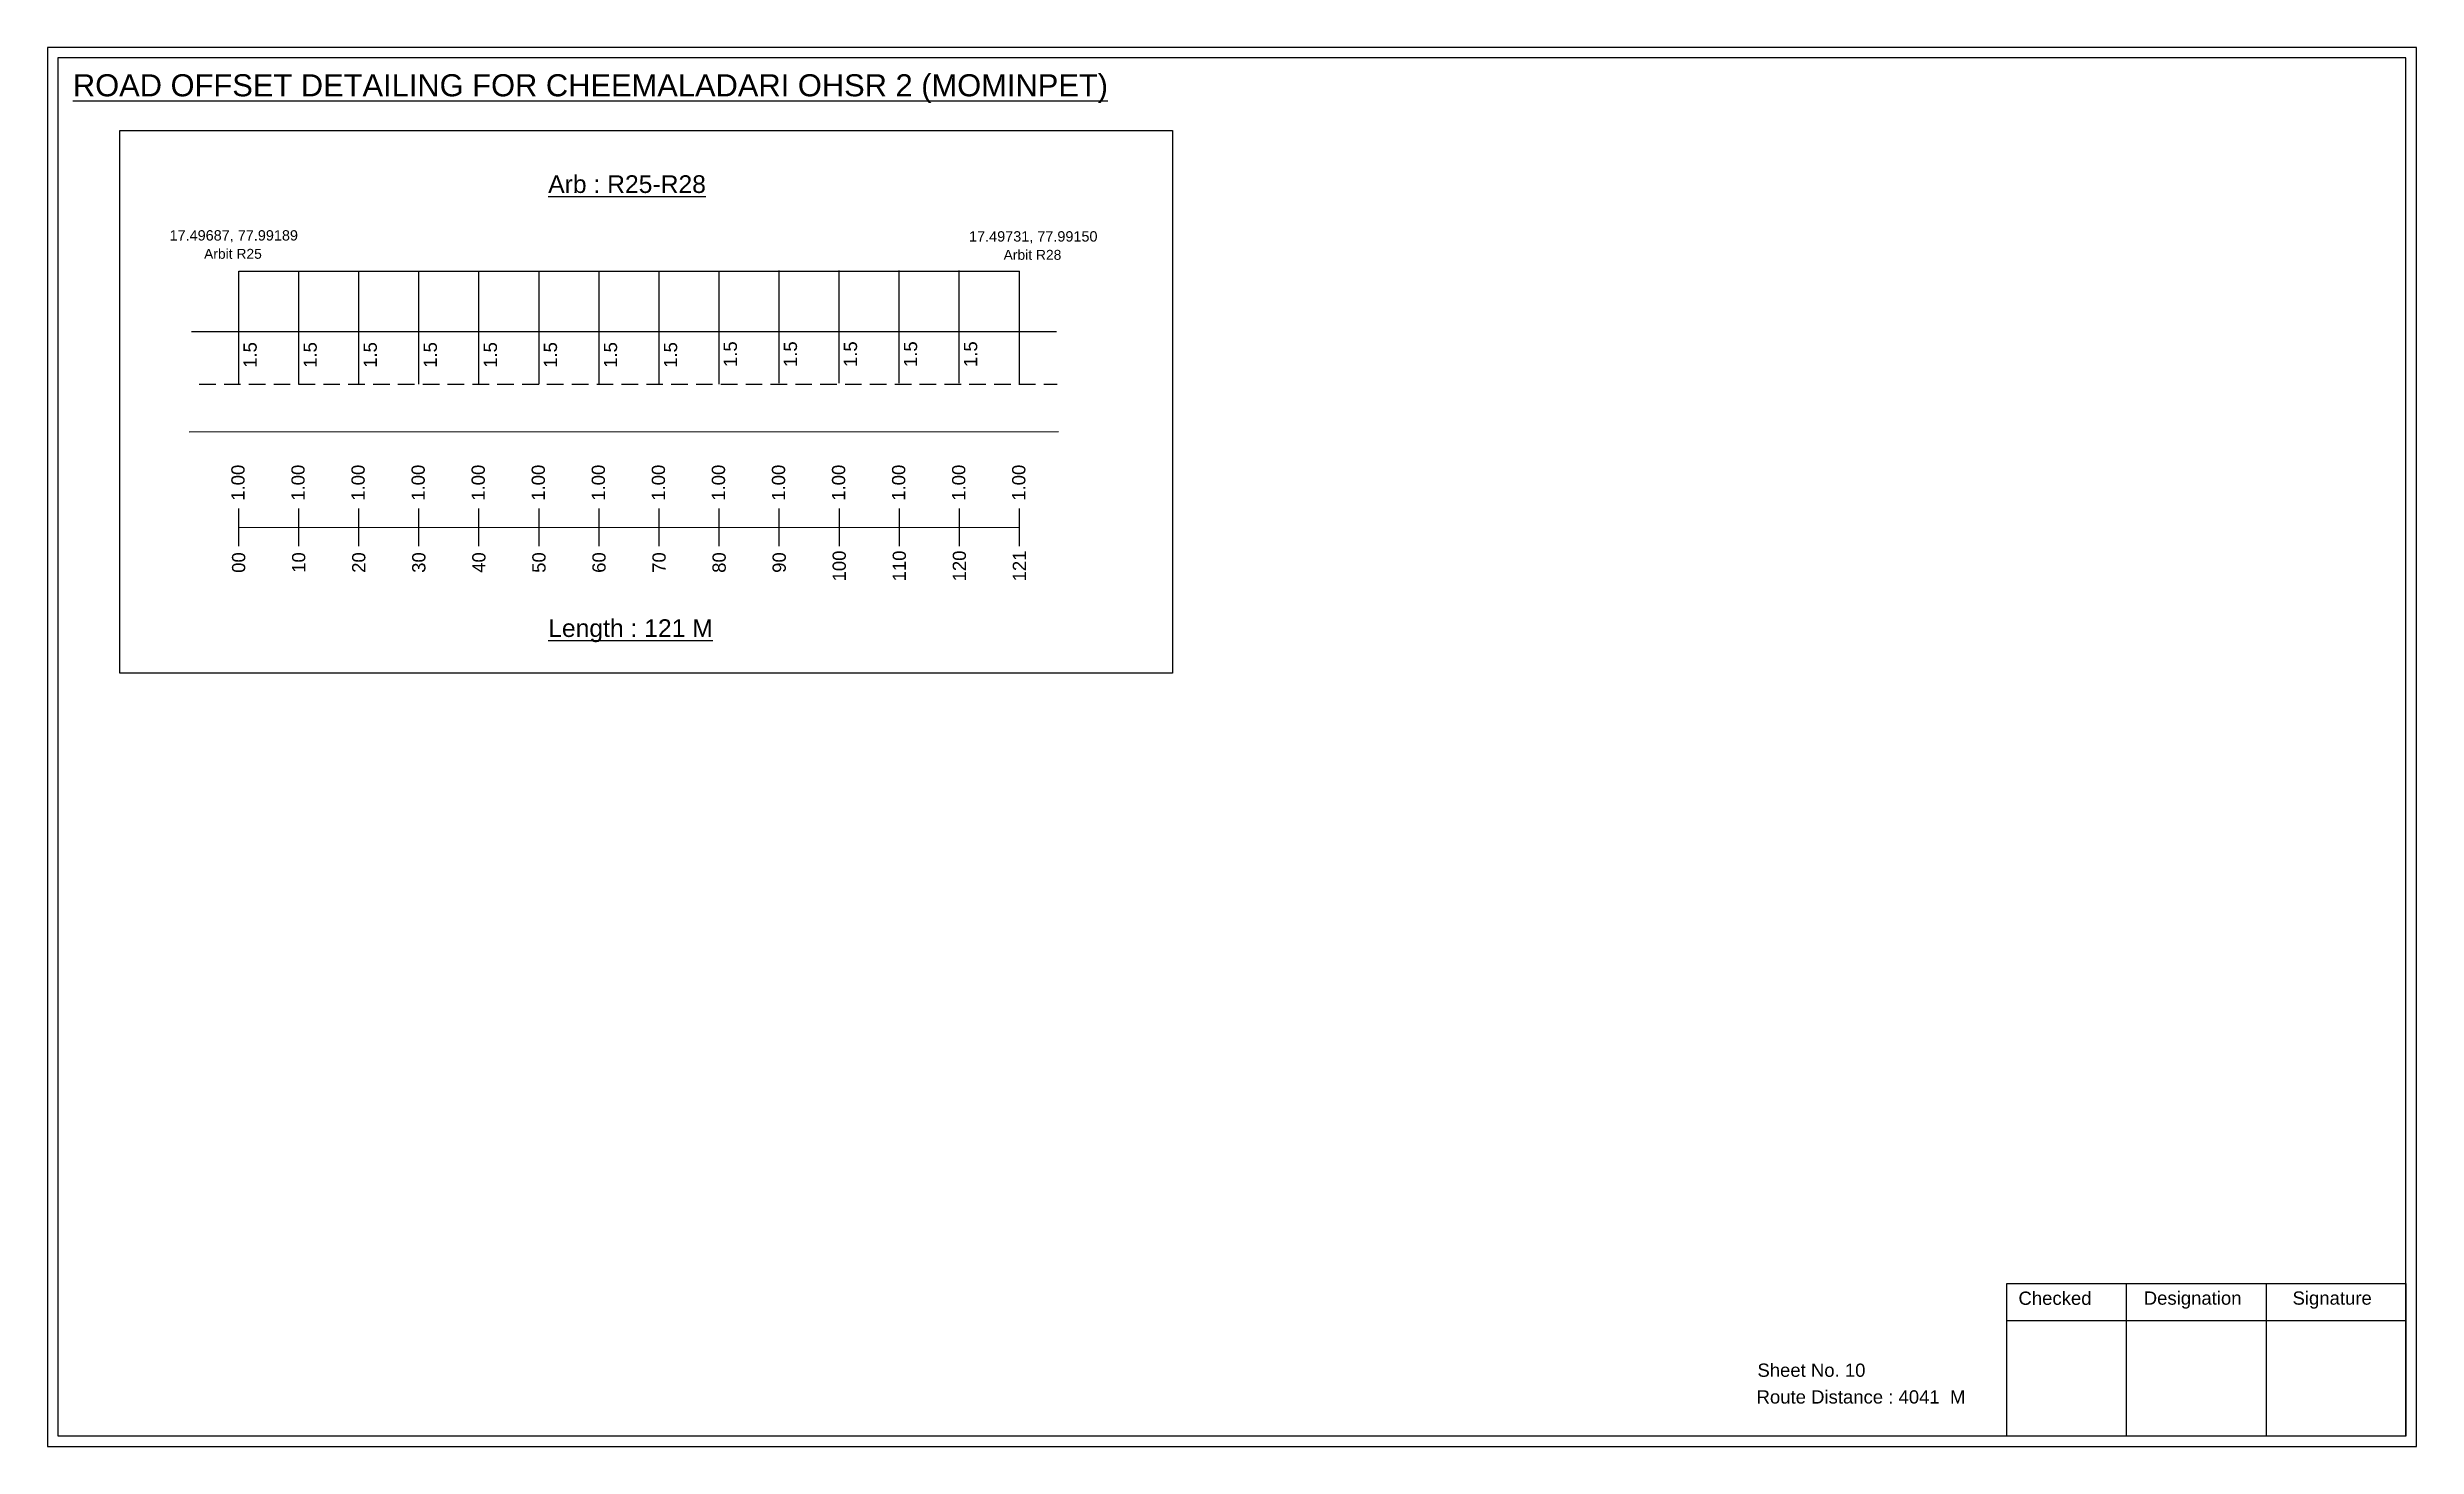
# Model space of a CAD drawing. Header units: inches. Extents: x 1943 to 8965, y 112 to 3168.
# Drawn here: x 8429 to 8965, y 115 to 432 of the extents above; entities that cross this region are included whole.
import ezdxf

# ---------------------------------------------------------------- set-up
doc = ezdxf.new("R2010")
doc.units = ezdxf.units.IN
doc.header["$MEASUREMENT"] = 0
doc.linetypes.add('DASHED2', pattern=[0.375, 0.25, -0.125])
for name, color, linetype in [('PDF_Geometry', 7, 'Continuous'), ('PDF_Text', 5, 'Continuous'), ('pipe', 5, 'Continuous')]:
    doc.layers.add(name, color=color, linetype=linetype)
doc.styles.add('PDF Arial', font='arial.ttf')
doc.styles.get("Standard").update_dxf_attribs({"font": 'arial.ttf'})

msp = doc.modelspace()

# ---------------------------------------------------------------- texts
at = {"color": 242, "true_color": 0xcd2027}
for s, height, p in [('%%UROAD OFFSET DETAILING FOR CHEEMALADARI OHSR 2 (MOMINPET)', 5, (8434.42, 420.5)), ('%%UArb : R25-R28', 4, (8542.04, 398.63)), ('%%ULength : 121 M', 4, (8542.04, 298.13))]:
    msp.add_text(s, height=height, dxfattribs=at).set_placement(p)
at = {"color": 5}
for s, height, p in [('17.49687, 77.99189', 2.34, (8456.3, 387.86)), ('17.49731, 77.99150', 2.34, (8637.34, 387.63)), ('Arbit R25', 2.246, (8464.12, 383.73)), ('Arbit R28', 2.246, (8645.16, 383.5))]:
    msp.add_text(s, height=height, dxfattribs=at).set_placement(p)
for p in [(8584.78, 359.22), (8598.38, 359.22), (8611.98, 359.22), (8625.58, 359.22), (8639.18, 359.22), (8476.04, 359.04), (8489.64, 359.04), (8503.24, 359.04), (8516.84, 359.04), (8530.44, 359.04), (8544.04, 359.04), (8557.64, 359.04), (8571.24, 359.04)]:
    msp.add_text('1.5', height=3, rotation=90).set_placement(p)
at = {"color": 217, "true_color": 0x93278f}
for s, p in [('1.00', (8473.29, 328.96)), ('1.00', (8486.89, 328.96)), ('1.00', (8500.49, 328.96)), ('1.00', (8514.09, 328.96)), ('1.00', (8527.69, 328.96)), ('1.00', (8541.29, 328.96)), ('1.00', (8554.89, 328.96)), ('1.00', (8568.49, 328.96)), ('1.00', (8582.09, 328.96)), ('1.00', (8595.69, 328.96)), ('1.00', (8609.29, 328.96)), ('1.00', (8622.89, 328.96)), ('1.00', (8636.49, 328.96)), ('1.00', (8650.09, 328.96)), ('00', (8473.44, 312.64)), ('10', (8487.04, 312.64)), ('20', (8500.64, 312.64)), ('30', (8514.24, 312.64)), ('40', (8527.84, 312.64)), ('50', (8541.44, 312.64)), ('60', (8555.04, 312.64)), ('70', (8568.64, 312.64)), ('80', (8582.24, 312.64)), ('90', (8595.84, 312.64)), ('100', (8609.44, 310.69)), ('110', (8623.04, 310.69)), ('120', (8636.64, 310.69)), ('121', (8650.24, 310.69))]:
    msp.add_text(s, height=3, rotation=90, dxfattribs=at).set_placement(p)
for s, p in [('Sheet No. 10', (8815.85, 130.66)), ('Route Distance : 4041  M', (8815.66, 124.61))]:
    msp.add_text(s, height=3).set_placement(p)
at = {"layer": 'PDF_Text', "color": 7, "attachment_point": 7, "style": 'PDF Arial'}
for s, insert, char_height in [('Checked', (8874.96, 146.91), 3.001), ('Designation', (8903.33, 146.08), 3.0006), ('Signature', (8937.02, 146.08), 3.001)]:
    msp.add_mtext(s, dxfattribs=dict(at, insert=insert, char_height=char_height))

# ---------------------------------------------------------------- linework, layer by layer
at = {"color": 5}
msp.add_line((8471.97, 380.9), (8648.77, 380.9), dxfattribs=at)
for p, q in [((8471.97, 355.36), (8471.97, 380.9)), ((8485.57, 355.36), (8485.57, 380.9)), ((8499.17, 355.36), (8499.17, 380.9)), ((8512.77, 355.36), (8512.77, 380.9)), ((8526.37, 355.36), (8526.37, 380.9)), ((8539.97, 355.36), (8539.97, 380.9)), ((8553.57, 355.36), (8553.57, 380.9)), ((8567.17, 355.36), (8567.17, 380.9)), ((8580.77, 355.36), (8580.77, 380.9)), ((8594.31, 355.54), (8594.31, 381.08)), ((8607.91, 355.54), (8607.91, 381.08)), ((8621.51, 355.54), (8621.51, 381.08)), ((8635.11, 355.54), (8635.11, 381.08)), ((8648.77, 355.36), (8648.77, 380.9)), ((8461.27, 367.25), (8657.15, 367.25)), ((8460.73, 344.56), (8657.56, 344.6))]:
    msp.add_line(p, q)
at = {"linetype": 'DASHED2', "ltscale": 15}
msp.add_line((8463.02, 355.36), (8657.3, 355.36), dxfattribs=at)
at = {"color": 217, "true_color": 0x93278f}
for p, q in [((8471.97, 318.66), (8471.97, 327.22)), ((8471.97, 322.93), (8648.77, 322.99)), ((8485.57, 318.66), (8485.57, 327.22)), ((8499.17, 318.66), (8499.17, 327.22)), ((8512.77, 318.66), (8512.77, 327.22)), ((8526.37, 318.66), (8526.37, 327.22)), ((8539.97, 318.66), (8539.97, 327.22)), ((8553.57, 318.66), (8553.57, 327.22)), ((8567.17, 318.66), (8567.17, 327.22)), ((8580.77, 318.66), (8580.77, 327.22)), ((8594.37, 318.66), (8594.37, 327.22)), ((8607.97, 318.66), (8607.97, 327.22)), ((8621.57, 318.66), (8621.57, 327.22)), ((8635.17, 318.66), (8635.17, 327.22)), ((8648.77, 318.66), (8648.77, 327.22))]:
    msp.add_line(p, q, dxfattribs=at)
at = {"layer": 'PDF_Geometry'}
for points in [[(8428.64, 431.58), (8428.64, 114.87), (8965.11, 114.87), (8965.11, 431.58)], [(8430.97, 429.25), (8430.97, 117.28), (8962.69, 117.28), (8962.69, 429.25)]]:
    msp.add_lwpolyline(points, close=True, dxfattribs=at)
at = {"layer": 'PDF_Geometry', "color": 242, "true_color": 0xcc1f26}
msp.add_lwpolyline([(8962.69, 117.19), (8872.35, 117.19), (8872.35, 151.8), (8962.69, 151.8)], close=True, dxfattribs=at)
for points in [[(8899.33, 151.8), (8899.33, 117.19)], [(8931.06, 151.8), (8931.06, 117.19)], [(8872.35, 143.43), (8962.69, 143.43)]]:
    msp.add_lwpolyline(points, dxfattribs=at)
at = {"layer": 'pipe', "color": 0}
msp.add_lwpolyline([(8445.07, 412.76), (8683.39, 412.76), (8683.39, 289.9), (8445.07, 289.9)], close=True, dxfattribs=at)

msp.set_redraw_order([(e.dxf.handle, doc.entitydb.next_handle()) for e in msp.query("TEXT MTEXT ATTDEF DIMENSION ARC_DIMENSION")])  # texts and dimensions are drawn at this point

doc.saveas('drawing.dxf')
